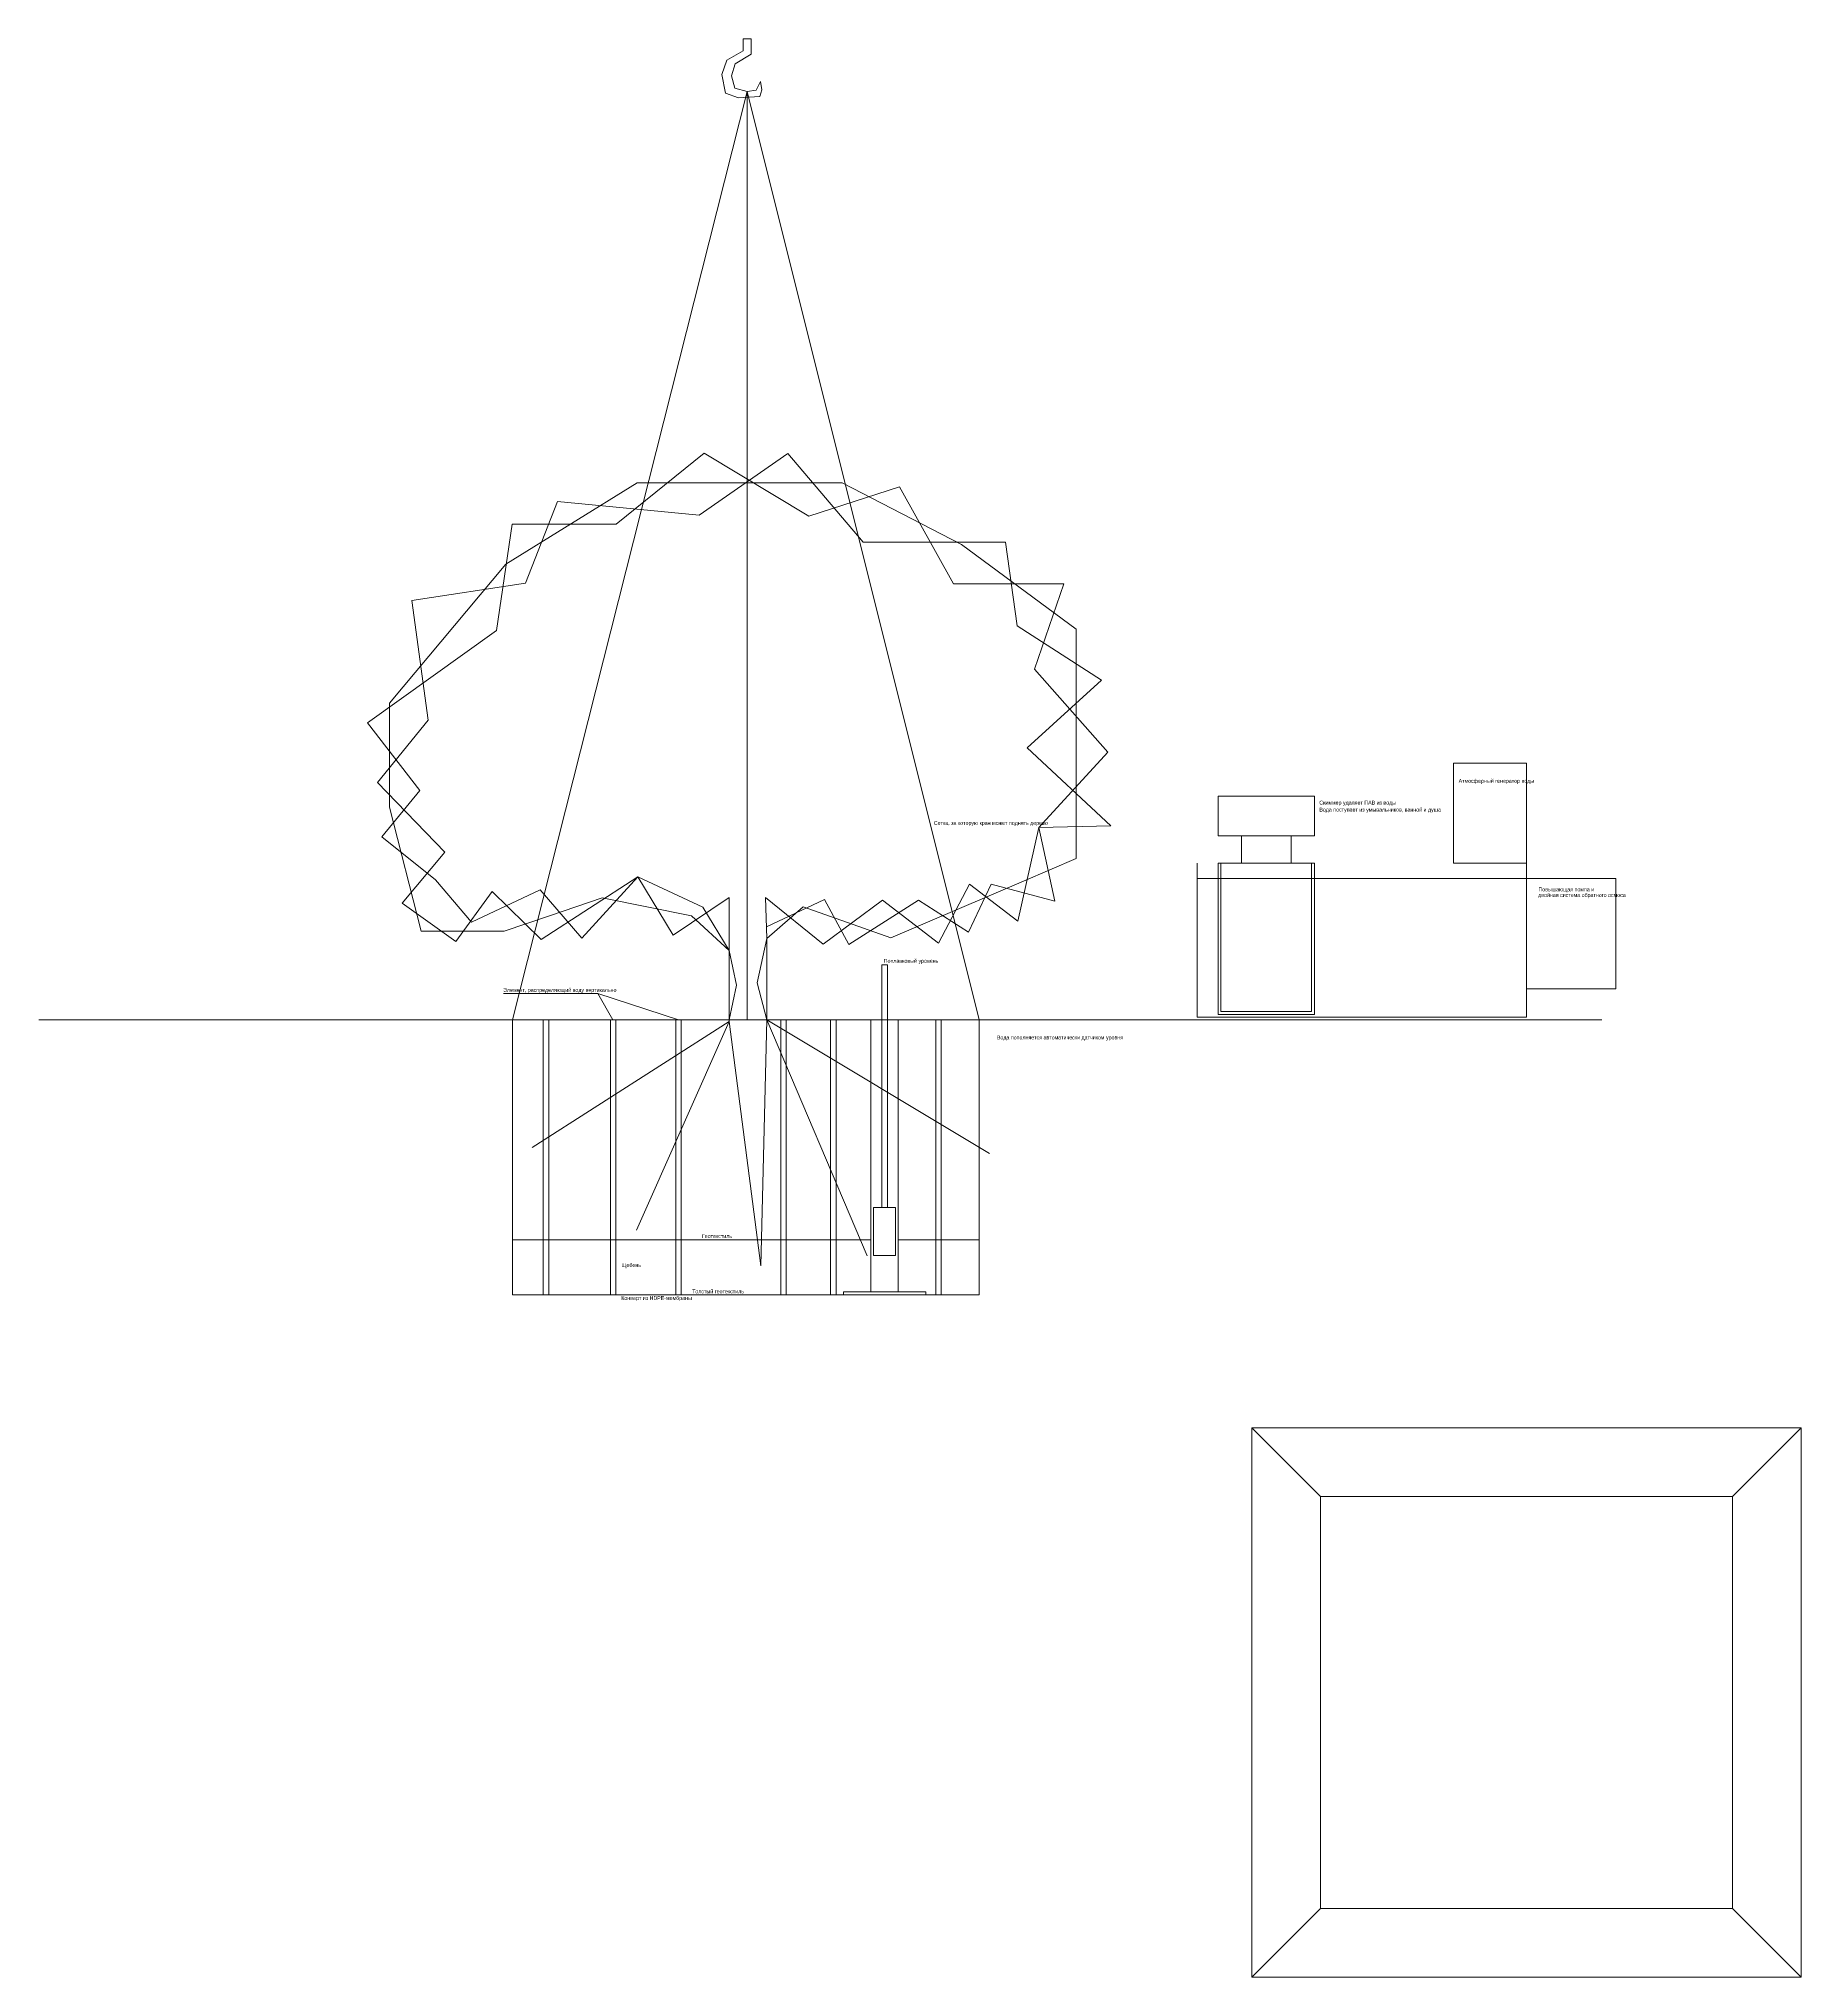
# Model space of a CAD drawing. Header units: inches. Extents: x -1596095 to 1052762, y -907497 to 506843.
# Drawn here: x -205114 to -198697, y -583007 to -575952 of the extents above; entities that cross this region are included whole.
import ezdxf

# ---------------------------------------------------------------- set-up
doc = ezdxf.new("R2010")
doc.units = ezdxf.units.IN
doc.header["$LTSCALE"] = 25
doc.header["$MEASUREMENT"] = 0
doc.layers.add('ramka', color=7, linetype='Continuous', lineweight=13)
doc.styles.get("Standard").update_dxf_attribs({"font": 'ARIALN.TTF'})

msp = doc.modelspace()

# ---------------------------------------------------------------- linework, layer by layer
at = {"layer": 'ramka', "color": 251, "lineweight": 9, "ltscale": 2, "true_color": 0x636466}
for p, q in [((-202534.9, -576143.3), (-203390, -579522.9)), ((-202534.9, -579522.9), (-202534.9, -576143.3)), ((-201690, -579522.9), (-202534.9, -576143.3)), ((-202600.9, -579522.9), (-203390, -579522.9)), ((-203390, -579522.9), (-202534.9, -579522.9)), ((-202600.9, -579528.4), (-203318.2, -579987.3)), ((-203318.2, -579987.3), (-202600.9, -579528.4)), ((-202600.9, -579528.4), (-202937.8, -580288.6)), ((-202937.8, -580288.6), (-202600.9, -579528.4)), ((-201695.9, -579522.9), (-202600.9, -579522.9)), ((-202600.9, -579528.4), (-202485.5, -580417.8)), ((-202485.5, -580417.8), (-202463.6, -579522.9)), ((-202463.6, -579522.9), (-202097.9, -580381.9)), ((-202097.9, -580381.9), (-202463.6, -579522.9)), ((-202463.6, -579522.9), (-201652.9, -580008.8)), ((-201652.9, -580008.8), (-202463.6, -579522.9)), ((-202463.6, -579522.9), (-201695.9, -579522.9))]:
    msp.add_line(p, q, dxfattribs=at)
at = {"layer": 'ramka', "color": 2, "lineweight": 9, "ltscale": 2}
for p, q in [((-199963, -578952.7), (-199963, -578588.8)), ((-199963, -578588.8), (-199697.2, -578588.8)), ((-199697.2, -578588.8), (-199697.2, -578952.7)), ((-200819.9, -578852.7), (-200819.9, -578708.4)), ((-200819.9, -578708.4), (-200469.9, -578708.4)), ((-200469.9, -578708.4), (-200469.9, -578852.7)), ((-200734.9, -578852.7), (-200819.9, -578852.7)), ((-200554.9, -578852.7), (-200734.9, -578852.7)), ((-200734.9, -578852.7), (-200734.9, -578952.7)), ((-200734.9, -578952.7), (-200734.9, -578852.7)), ((-200554.9, -578952.7), (-200554.9, -578852.7)), ((-200469.9, -578852.7), (-200554.9, -578852.7)), ((-200897.2, -579071.5), (-200897.2, -578952.7)), ((-200897.2, -578952.7), (-200897.2, -579512.7)), ((-200897.2, -579008.6), (-199697.2, -579008.6)), ((-200819.9, -578952.7), (-200819.9, -579502.7)), ((-200809.9, -578952.7), (-200819.9, -578952.7)), ((-200809.9, -579492.7), (-200809.9, -578952.7)), ((-200809.9, -578952.7), (-200479.9, -578952.7)), ((-200479.9, -578952.7), (-200554.9, -578952.7)), ((-200469.9, -578952.7), (-200479.9, -578952.7)), ((-200479.9, -578952.7), (-200479.9, -579492.7)), ((-200469.9, -579502.7), (-200469.9, -578952.7)), ((-199697.2, -578952.7), (-199963, -578952.7)), ((-199697.2, -579512.7), (-199697.2, -578952.7)), ((-199697.2, -579008.6), (-199372.4, -579008.6)), ((-199372.4, -579008.6), (-199372.4, -579409.1)), ((-203422.5, -579426.2), (-203078.6, -579426.2)), ((-203078.6, -579426.2), (-203023.6, -579522.9)), ((-203078.6, -579426.2), (-202784.5, -579522.9)), ((-199372.4, -579409.1), (-199697.2, -579409.1)), ((-200819.9, -579502.7), (-200469.9, -579502.7)), ((-200479.9, -579492.7), (-200809.9, -579492.7)), ((-203277.2, -579522.9), (-203277.2, -580522.9)), ((-203257.2, -579522.9), (-203277.2, -579522.9)), ((-203257.2, -580522.9), (-203257.2, -579522.9)), ((-203033.2, -579522.9), (-203033.2, -580522.9)), ((-203013.2, -579522.9), (-203033.2, -579522.9)), ((-203013.2, -580522.9), (-203013.2, -579522.9)), ((-202794.9, -580522.9), (-202794.9, -579522.9)), ((-202794.9, -579522.9), (-202774.9, -579522.9)), ((-202774.9, -579522.9), (-202774.9, -580522.9)), ((-202412.6, -580522.9), (-202412.6, -579522.9)), ((-202412.6, -579522.9), (-202392.6, -579522.9)), ((-202392.6, -579522.9), (-202392.6, -580522.9)), ((-202231.5, -580522.9), (-202231.5, -579522.9)), ((-202231.5, -579522.9), (-202211.5, -579522.9)), ((-202211.5, -579522.9), (-202211.5, -580522.9)), ((-201848.7, -579522.9), (-201848.7, -580522.9)), ((-201828.7, -579522.9), (-201848.7, -579522.9)), ((-201828.7, -580522.9), (-201828.7, -579522.9)), ((-200897.2, -579512.7), (-199697.2, -579512.7)), ((-203277.2, -580522.9), (-203257.2, -580522.9)), ((-203033.2, -580522.9), (-203013.2, -580522.9)), ((-202774.9, -580522.9), (-202794.9, -580522.9)), ((-202392.6, -580522.9), (-202412.6, -580522.9)), ((-202211.5, -580522.9), (-202231.5, -580522.9)), ((-201848.7, -580522.9), (-201828.7, -580522.9))]:
    msp.add_line(p, q, dxfattribs=at)
at = {"layer": 'ramka', "color": 3, "lineweight": 9, "ltscale": 2}
for p, q in [((-202463.6, -579226.3), (-202498.5, -579388.3)), ((-202498.5, -579388.3), (-202463.6, -579522.9)), ((-200697.3, -581007), (-200697.3, -583007)), ((-198697.3, -581007), (-200697.3, -581007)), ((-200697.3, -581007), (-200447.3, -581257)), ((-198697.3, -581007), (-198947.3, -581257)), ((-198697.3, -583007), (-198697.3, -581007)), ((-200447.3, -581257), (-200447.3, -582757)), ((-198947.3, -581257), (-200447.3, -581257)), ((-198947.3, -582757), (-198947.3, -581257)), ((-200697.3, -583007), (-200447.3, -582757)), ((-200447.3, -582757), (-198947.3, -582757)), ((-198697.3, -583007), (-198947.3, -582757)), ((-200697.3, -583007), (-198697.3, -583007))]:
    msp.add_line(p, q, dxfattribs=at)
at = {"layer": 'ramka', "color": 7, "lineweight": 9, "ltscale": 2}
for p, q in [((-202024.7, -579322.9), (-202044.7, -579322.9)), ((-202044.7, -579322.9), (-202044.7, -580205.6)), ((-202024.7, -579522.9), (-202024.7, -579322.9)), ((-203390, -579522.9), (-205114.3, -579522.9)), ((-203390, -579522.9), (-203390, -580522.9)), ((-202084.7, -580512.9), (-202084.7, -579522.9)), ((-202084.7, -579522.9), (-202044.7, -579522.9)), ((-202024.7, -579522.9), (-201984.7, -579522.9)), ((-202024.7, -580205.6), (-202024.7, -579522.9)), ((-201984.7, -579522.9), (-201984.7, -580512.9)), ((-201695.9, -579522.9), (-199423.5, -579522.9)), ((-201690, -580522.9), (-201690, -579522.9)), ((-202074.7, -580380.6), (-202074.7, -580205.6)), ((-202074.7, -580205.6), (-202044.7, -580205.6)), ((-202044.7, -580205.6), (-202024.7, -580205.6)), ((-202024.7, -580205.6), (-201994.7, -580205.6)), ((-201994.7, -580205.6), (-201994.7, -580380.6)), ((-203390, -580522.9), (-203390, -580272.9)), ((-203390, -580322.9), (-202084.7, -580322.9)), ((-201984.7, -580322.9), (-201690, -580322.9)), ((-201994.7, -580380.6), (-202074.7, -580380.6)), ((-203390, -580522.9), (-201690, -580522.9)), ((-202084.7, -580512.9), (-202184.7, -580512.9)), ((-202184.7, -580512.9), (-202184.7, -580522.9)), ((-202184.7, -580522.9), (-201984.7, -580522.9)), ((-201984.7, -580512.9), (-202084.7, -580512.9)), ((-201984.7, -580522.9), (-202084.7, -580522.9)), ((-201984.7, -580522.9), (-202024.7, -580522.9)), ((-201884.7, -580512.9), (-201984.7, -580512.9)), ((-201984.7, -580522.9), (-201884.7, -580522.9)), ((-201884.7, -580522.9), (-201884.7, -580512.9))]:
    msp.add_line(p, q, dxfattribs=at)
at = {"layer": 'ramka', "color": 251, "lineweight": 9, "ltscale": 2, "true_color": 0x636466}
msp.add_lwpolyline([(-202486, -576107.3), (-202502, -576139.2), (-202534.9, -576143.3), (-202579.7, -576132.2), (-202591.7, -576087.4), (-202578.7, -576043.6), (-202520.9, -576007.7), (-202520.9, -575951.9), (-202549.8, -575951.9), (-202549.8, -575995.7), (-202609.6, -576029.6), (-202627.5, -576081.4), (-202613.6, -576150.2), (-202566.3, -576166.3), (-202488.4, -576162.6), (-202481.7, -576138), (-202486, -576107.3)], dxfattribs=at)
at = {"layer": 'ramka', "color": 3, "lineweight": 9, "ltscale": 2}
for points in [[(-202600.9, -579522.9), (-202573.3, -579396.9), (-202600.9, -579270.3), (-202696.8, -579112.6), (-202932.7, -579002.2), (-203136.7, -579224.8), (-203288.3, -579049), (-203539.1, -579166.8), (-203670.1, -579013.4), (-203864.8, -578856.3), (-203726.3, -578687.9), (-203917.8, -578441.3), (-203448.2, -578106), (-203390.7, -577718.1), (-203012.2, -577718.1), (-202692.2, -577460.3), (-202311, -577689.2), (-201980.6, -577582.3), (-201783.4, -577935.1), (-201381.6, -577935.1), (-201488.6, -578246.6), (-201222, -578548.7), (-201473.6, -578822.7), (-201549.6, -579163.9), (-201725.1, -579028.2), (-201838.3, -579243.1), (-202042, -579086.6), (-202258.9, -579246.9), (-202468.3, -579077.2), (-202463.6, -579226.3), (-202463.6, -579522.9), (-202600.9, -579522.9), (-202600.9, -579077.2), (-202804.1, -579214), (-202932.7, -579002.2), (-203285.4, -579229.9), (-203463.2, -579055.9), (-203595.7, -579237.5), (-203790.6, -579097.5), (-203635.4, -578912.2), (-203881.4, -578658.7), (-203696, -578431.7), (-203756.5, -577996.7), (-203341.5, -577933.8), (-203226.1, -577636.5), (-202710.1, -577686.3), (-202387.1, -577461), (-202112.9, -577783.8), (-201595, -577783.8), (-201552.3, -578088.3), (-201244.6, -578286.3), (-201515.8, -578532.9), (-201211.1, -578816.2), (-201473.6, -578822.7), (-201415.2, -579090.2), (-201646.8, -579028.2), (-201729, -579202.9), (-201911.8, -579087.2), (-202164.7, -579248.6), (-202253.1, -579084.1), (-202464.9, -579184.5)], [(-202600.9, -579528.4), (-202600.9, -579270.3), (-202738.3, -579143.9), (-203062.5, -579078), (-203254.8, -579143.9), (-203419.5, -579200.3), (-203721.9, -579200.3), (-203837.3, -578748.5), (-203837.3, -578369.5), (-203414.2, -577864.2), (-202936.1, -577567.6), (-202188.8, -577567.6), (-201754.7, -577792.8), (-201337.1, -578100.4), (-201337.1, -578440.9), (-201337.1, -578935.2), (-201529.4, -579017.6), (-202012.2, -579224.4), (-202331.7, -579111), (-202463.6, -579226.3), (-202463.6, -579522.9), (-202600.9, -579522.9)]]:
    msp.add_lwpolyline(points, dxfattribs=at)

# ---------------------------------------------------------------- texts
at = {"layer": 'ramka', "color": 0, "lineweight": 9, "ltscale": 3}
for s, p in [('Атмосферный генератор воды', (-199944.7, -578659.9)), ('Скиммер удаляет ПАВ из воды', (-200451.9, -578739)), ('Вода поступает из умывальников, ванной и душа', (-200451.9, -578764.5)), ('Сетка, за которую кран может поднять дерево', (-201855.5, -578812.9)), ('двойная система обратного осмоса', (-199655.1, -579075.5)), ('Повышающая помпа и', (-199654.2, -579054.6)), ('Поплавковый уровень', (-202037.8, -579314.9)), ('Вода пополняется автоматически датчиком уровня', (-201625.8, -579593.8)), ('Геотекстиль', (-202699.7, -580316.9)), ('Щебень', (-202992.5, -580422.4)), ('Конверт из HDPE-мембраны', (-202993.2, -580542.2)), ('Толстый геотекстиль', (-202735.4, -580517.8))]:
    msp.add_text(s, height=14, dxfattribs=at).set_placement(p)
at = {"layer": 'ramka', "color": 2, "lineweight": 9, "ltscale": 3}
msp.add_text('Элемент, распределяющий воду вертикально', height=14, dxfattribs=at).set_placement((-203423.2, -579420.8))

doc.saveas('drawing.dxf')
